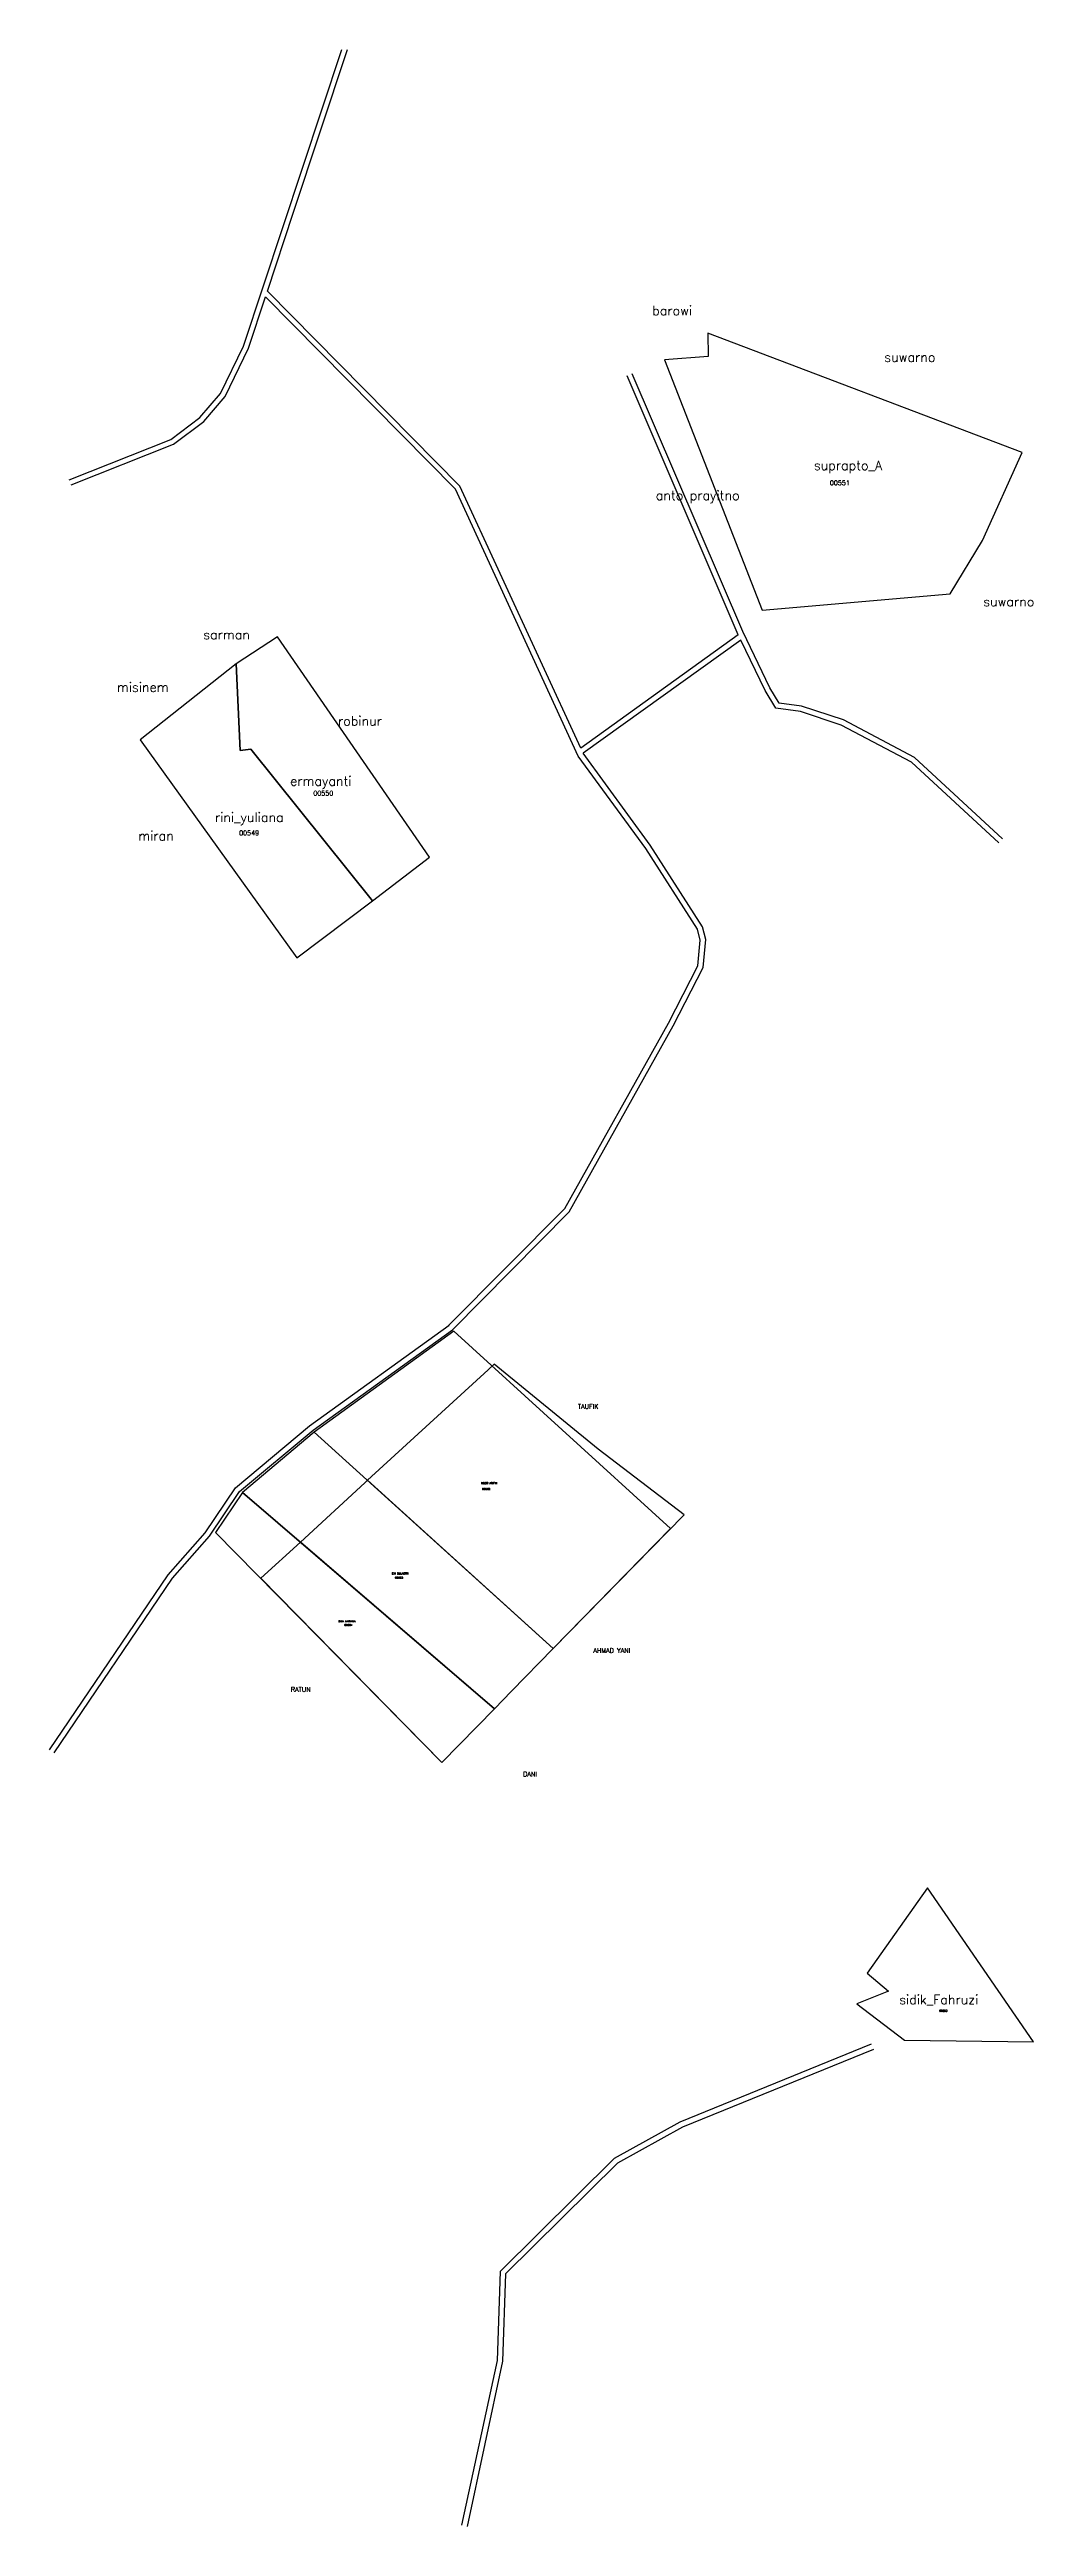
# Model space of a CAD drawing. Header units: inches. Extents: x 127618 to 131535, y 1065498 to 1071063.
# Drawn here: x 131007 to 131535, y 1066622 to 1067952 of the extents above; entities that cross this region are included whole.
import ezdxf
from ezdxf.enums import TextEntityAlignment as Align

# ---------------------------------------------------------------- set-up
doc = ezdxf.new("R2010")
doc.units = ezdxf.units.IN
for name, color, linetype in [('020100', 7, 'Continuous'), ('040100', 20, 'Continuous'), ('080201', 7, 'Continuous'), ('lb_lai', 7, 'Continuous'), ('tn_lai', 7, 'Continuous')]:
    doc.layers.add(name, color=color, linetype=linetype)
doc.styles.add('romans', font='romans.shx')

msp = doc.modelspace()

# ---------------------------------------------------------------- linework, layer by layer
at = {"layer": '020100'}
for points in [[(131490.7, 1067659.6), (131508, 1067688.2), (131529.3, 1067735.5), (131360.7, 1067799.4), (131360.8, 1067787), (131337.3, 1067785.2), (131389.8, 1067650.8), (131490.7, 1067659.6)], [(131107.4, 1067622.1), (131109.6, 1067575.5), (131115.4, 1067576.2), (131180.6, 1067494.8), (131211.2, 1067518.2), (131129.7, 1067636.5), (131107.4, 1067622.1)], [(131107.4, 1067622.1), (131055.9, 1067581.2), (131140.1, 1067464.2), (131180.6, 1067494.8), (131115.4, 1067576.2), (131109.6, 1067575.5), (131107.4, 1067622.1)], [(131178, 1067183.9), (131277.7, 1067093.6), (131347.9, 1067165.4), (131301.8, 1067200.6), (131246, 1067246.2), (131242.7, 1067243.1), (131178, 1067183.9)], [(131246.1, 1067061.3), (131255.2, 1067070.7), (131277.7, 1067093.6), (131178, 1067183.9), (131176.5, 1067182.5), (131141.9, 1067150.7), (131246.1, 1067061.3)], [(131246.1, 1067061.3), (131141.9, 1067150.7), (131120.6, 1067131.3), (131217.8, 1067032.4), (131246.1, 1067061.3)], [(131478.6, 1066965.1), (131446.2, 1066919.4), (131457.6, 1066909.7), (131440.7, 1066902.9), (131466.2, 1066883.5), (131535.5, 1066882.6), (131478.6, 1066965.1)]]:
    msp.add_lwpolyline(points, dxfattribs=at)
at = {"layer": '040100'}
for points in [[(131017.8, 1067720.8), (131072.3, 1067742.5), (131087.9, 1067754.2), (131099.1, 1067767.1), (131111.3, 1067792.5), (131164.1, 1067951.7)], [(131124.3, 1067822.1), (131138.1, 1067863.8), (131167.2, 1067951.7)], [(131292.4, 1067576.7), (131227.6, 1067717.4), (131124.3, 1067822.1)], [(131018.9, 1067718.1), (131073.8, 1067739.9), (131090, 1067752), (131101.6, 1067765.5), (131114.1, 1067791.4), (131123.2, 1067818.9)], [(131221.5, 1067266.9), (131283.8, 1067329.7), (131339.5, 1067429.1), (131355.3, 1067460), (131356.6, 1067473.8), (131355.1, 1067479.6), (131327.3, 1067523), (131291.1, 1067572.4), (131225.1, 1067715.7), (131123.2, 1067818.9)], [(131376.9, 1067637.6), (131317.4, 1067776.5)], [(131379.4, 1067639.4), (131320.1, 1067777.7)], [(131376.9, 1067637.6), (131292.4, 1067576.7)], [(131518.8, 1067528.1), (131471.6, 1067571.7), (131433.5, 1067592), (131411, 1067599.3), (131399, 1067600.9), (131394, 1067609.2), (131379.4, 1067639.4)], [(131516.8, 1067525.9), (131469.9, 1067569.3), (131432.3, 1067589.2), (131410.4, 1067596.4), (131397.1, 1067598.2), (131391.4, 1067607.8), (131378.3, 1067634.8), (131293.7, 1067574)], [(131223.5, 1067264.6), (131286.2, 1067327.9), (131342.1, 1067427.7), (131358.2, 1067459.1), (131359.6, 1067474.1), (131357.8, 1067480.8), (131329.7, 1067524.7), (131293.7, 1067574)], [(131007.3, 1067039.3), (131070.9, 1067133.2), (131090.8, 1067155.6), (131107.1, 1067179.8), (131146.9, 1067213.1), (131221.7, 1067267.1)], [(131009.7, 1067037.6), (131073.3, 1067131.3), (131093.2, 1067153.8), (131109.3, 1067177.8), (131148.7, 1067210.7), (131223.5, 1067264.6)], [(131448.4, 1066881.2), (131345.7, 1066839.4), (131310.4, 1066819.9), (131249.1, 1066759.3), (131247.5, 1066711.5), (131228.4, 1066623.1)], [(131449.6, 1066878.4), (131347, 1066836.7), (131312.2, 1066817.4), (131252, 1066758), (131250.5, 1066711.1), (131231.4, 1066622.4)]]:
    msp.add_lwpolyline(points, dxfattribs=at)
at = {"layer": 'lb_lai'}
for points in [[(131149.4, 1067209.7), (131277.7, 1067093.6), (131340.6, 1067158), (131224.3, 1067263.9), (131149.4, 1067209.7)], [(131246.1, 1067061.3), (131255.2, 1067070.7), (131277.7, 1067093.6), (131149.4, 1067209.7), (131110.8, 1067177.4), (131246.1, 1067061.3)], [(131110.8, 1067177.4), (131096.4, 1067155.9), (131217.8, 1067032.4), (131246.1, 1067061.3), (131110.8, 1067177.4)]]:
    msp.add_lwpolyline(points, dxfattribs=at)

# ---------------------------------------------------------------- texts
at = {"style": 'romans'}
for s, height, p in [('suprapto_A', 5, (131435.9, 1067726)), ('ermayanti', 5, (131152.9, 1067556.6)), ('rini_yuliana', 5, (131114.5, 1067537.2)), ('NOOR ARIFIN', 1, (131243.3, 1067181.8)), ('ENI SULASTRI', 1, (131195.5, 1067133.3)), ('DINA MARIANA', 1, (131166.9, 1067107.7)), ('sidik_Fahruzi', 5, (131484.6, 1066902.7))]:
    msp.add_text(s, height=height, dxfattribs=at).set_placement(p, align=Align.CENTER)
at = {"layer": '080201', "style": 'romans'}
for s, height, p in [('00551', 2.5, (131431.5, 1067717.9)), ('00550', 2.5, (131154.2, 1067551.3)), ('00549', 2.5, (131114.4, 1067530)), ('00502', 1, (131241.7, 1067178.7)), ('00503', 1, (131194.9, 1067131.1)), ('00504', 1, (131167.7, 1067105.7)), ('00553', 1, (131487.1, 1066898.7))]:
    msp.add_text(s, height=height, dxfattribs=at).set_placement(p, align=Align.CENTER)
at = {"layer": 'tn_lai', "style": 'romans'}
for s, height, p in [('barowi', 5, (131341.5, 1067809.1)), ('suwarno', 5, (131469.1, 1067784.1)), ('anto prayitno', 5, (131355.2, 1067709.9)), ('suwarno', 5, (131522.2, 1067652.9)), ('sarman', 5, (131102.3, 1067635.2)), ('misinem', 5, (131057.3, 1067607)), ('robinur', 5, (131173.9, 1067588.9)), ('miran', 5, (131064.4, 1067527.2)), ('TAUFIK', 2.5, (131296.4, 1067222.3)), ('AHMAD YANI', 2.5, (131309.1, 1067091.3)), ('RATUN', 2.5, (131142.1, 1067070.4)), ('DANI', 2.5, (131265.2, 1067025))]:
    msp.add_text(s, height=height, dxfattribs=at).set_placement(p, align=Align.CENTER)

doc.saveas('drawing.dxf')
